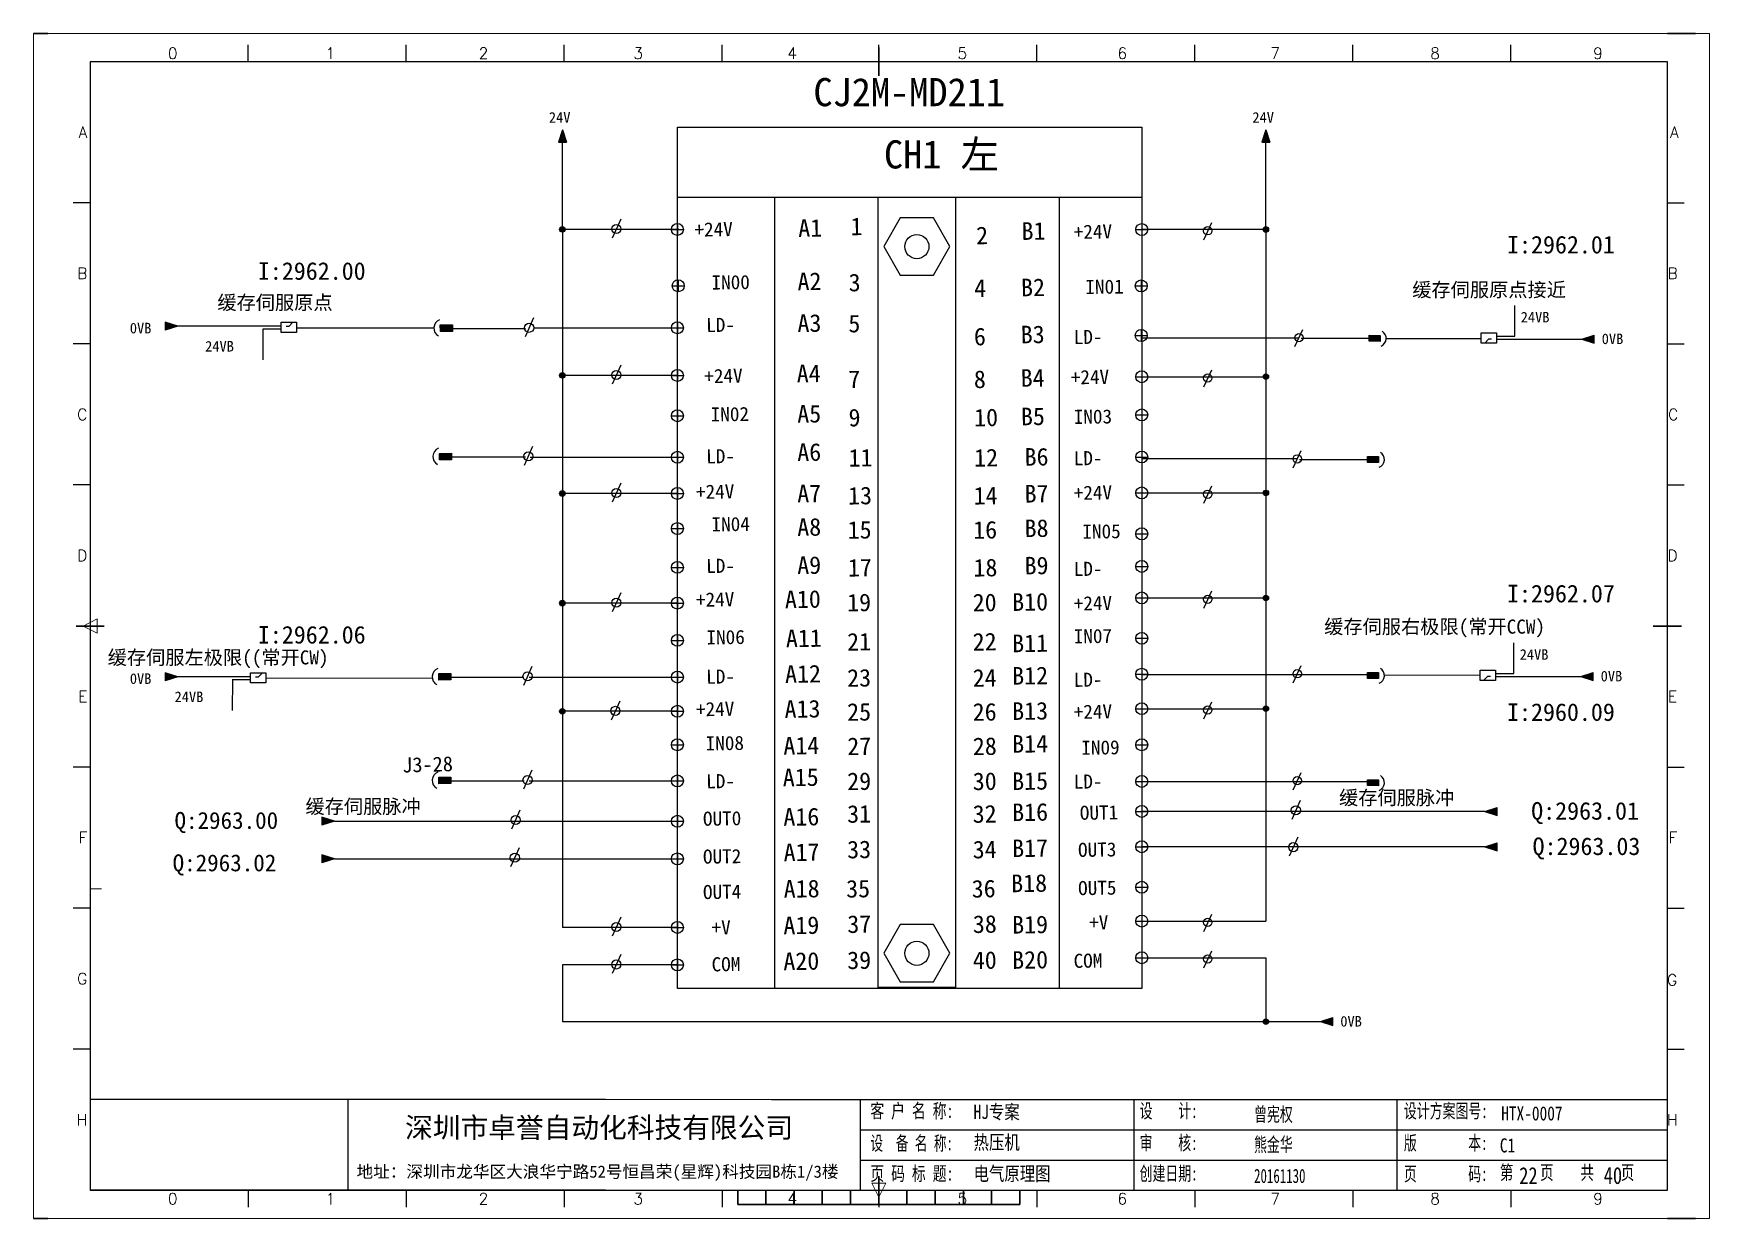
# Model space of a CAD drawing. Extents: x 35123 to 43919, y -4314 to -326.
# Drawn here: x 36271.6 to 36568.6, y -3613.9 to -3403.9 of the extents above; entities that cross this region are included whole.
import ezdxf
from ezdxf.enums import TextEntityAlignment as Align

# ---------------------------------------------------------------- set-up
doc = ezdxf.new("R2010")
doc.units = 0
doc.header["$MEASUREMENT"] = 0
doc.linetypes.add('ACAD_ISO02W100', pattern=[15, 12, -3])
for name, color, linetype in [('0 @ 1', 7, 'Continuous'), ('AE_BOR', 1, 'Continuous'), ('SYMS', 7, 'Continuous')]:
    doc.layers.add(name, color=color, linetype=linetype)
doc.styles.add('1', font='', dxfattribs={"height": 3.5})
doc.styles.add('Standard0.67', font='', dxfattribs={"width": 0.67})
doc.styles.add('Standard_0.8', font='SimSun.ttf', dxfattribs={"width": 0.8})
doc.styles.add('WD', font='romans.shx', dxfattribs={"bigfont": 'gbcbig.shx'})
doc.styles.add('宋', font='SimSun.ttf', dxfattribs={"width": 0.7})
doc.styles.get('1').set_extended_font_data('FangSong_GB2312')
doc.styles.get('Standard0.67').set_extended_font_data('FangSong_GB2312')

msp = doc.modelspace()

# ---------------------------------------------------------------- texts
for s, insert, char_height, width, attachment_point in [('{\\fFangSong|b0|i0|c134|p49;CJ2M-MD211}', (36409.756, -3411.758), 4.992, 58.26891, 1), ('24V', (36362.882, -3417.802), 1.872, 5.65965, 1), ('24V', (36487.55, -3417.802), 1.872, 5.65965, 1), ('{\\fFangSong|b0|i0|c134|p49;CH1 左}', (36422.26, -3422.795), 4.992, 58.26891, 1), ('I:2962.01', (36532.68, -3439.726), 3.12, 17.66636, 1), ('I:2962.00', (36311.308, -3444.393), 3.12, 17.66636, 1), ('{\\fSimSun|b0|i0|c134|p2;缓存伺服原点接近}', (36515.875, -3448.03), 2.496, 40.42934, 1), ('{\\fSimSun|b0|i0|c134|p2;缓存伺服原点}', (36304.128, -3450.296), 2.496, 32.75864, 1), ('24VB', (36535.102, -3453.198), 1.872, 6.81779, 1), ('0VB', (36288.622, -3455.136), 1.872, 6.81779, 1), ('0VB', (36549.455, -3457.034), 1.872, 6.81779, 1), ('24VB', (36301.966, -3458.361), 1.872, 6.81779, 1), ('I:2962.07', (36532.68, -3501.567), 3.12, 17.66636, 1), ('{\\fSimSun|b0|i0|c134|p2;缓存伺服右极限\\fSimSun|b0|i0|c0|p2;(\\fSimSun|b0|i0|c134|p2;常开\\fSimSun|b0|i0|c0|p2;CCW)}', (36500.274, -3507.73), 2.496, 51.33534, 1), ('I:2962.06', (36311.308, -3508.859), 3.12, 17.66636, 1), ('{\\fSimSun|b0|i0|c134|p2;缓存伺服左极限\\fSimSun|b0|i0|c0|p2;((\\fSimSun|b0|i0|c134|p2;常开\\fSimSun|b0|i0|c0|p2;CW)}', (36284.697, -3513.191), 2.496, 53.29385, 1), ('24VB', (36534.918, -3512.982), 1.872, 6.81779, 1), ('0VB', (36288.622, -3517.256), 1.872, 6.81779, 1), ('0VB', (36549.272, -3516.815), 1.872, 6.81779, 1), ('24VB', (36296.551, -3520.482), 1.872, 6.81779, 1), ('I:2960.09', (36532.68, -3522.569), 3.12, 17.66636, 1), ('{\\fSimSun|b0|i0|c134|p2;缓存伺服脉冲}', (36319.742, -3539.606), 2.496, 32.2208, 1), ('{\\fSimSun|b0|i0|c134|p2;缓存伺服脉冲}', (36502.906, -3538.042), 2.496, 33.10013, 1), ('Q:2963.01', (36536.958, -3540.072), 3.12, 17.66636, 1), ('Q:2963.00', (36296.537, -3541.826), 3, 17.66636, 1), ('Q:2963.03', (36537.201, -3546.343), 3.12, 17.66636, 1), ('Q:2963.02', (36296.206, -3549.343), 3, 17.66636, 1), ('0VB', (36503.132, -3577.986), 1.872, 6.81779, 1), ('{\\fSimSun|b0|i0|c134|p2;深圳市卓誉自动化科技有限公司}', (36337.405, -3599.958), 3.6, 80.67766, 7), ('{\\fSimSun|b0|i0|c134|p2;地址：深圳市龙华区大浪华宁路52号恒昌荣(星辉)科技园B栋1/3楼}', (36328.793, -3607.218), 2.16, 89.25675, 7)]:
    msp.add_mtext(s, dxfattribs=dict(insert=insert, char_height=char_height, width=width, attachment_point=attachment_point))
at = {"width": 5.83785, "attachment_point": 1, "rotation": 0.91211, "style": '1'}
for s, insert, char_height in [('+24V', (36388.656, -3437.381), 2.496), ('{\\fSimSun|b0|i0|c134|p2;A1}', (36407.041, -3436.806), 3.12), ('{\\fSimSun|b0|i0|c134|p2;1}', (36416.312, -3436.506), 3.12), ('{\\fSimSun|b0|i0|c134|p2;2}', (36438.56, -3438.104), 3.12), ('{\\fFangSong|b0|i0|c134|p49;B1}', (36446.614, -3437.331), 3.12), ('+24V', (36455.872, -3437.786), 2.496), ('IN00', (36391.683, -3446.758), 2.496), ('{\\fSimSun|b0|i0|c134|p2;A2}', (36406.91, -3446.258), 3.12), ('{\\fSimSun|b0|i0|c134|p2;3}', (36415.972, -3446.452), 3.12), ('{\\fSimSun|b0|i0|c134|p2;4}', (36438.22, -3447.45), 3.12), ('{\\fSimSun|b0|i0|c134|p2;B2}', (36446.52, -3447.335), 3.12), ('IN01', (36457.93, -3447.553), 2.496), ('{\\fFangSong|b0|i0|c134|p49;A3}', (36406.899, -3453.664), 3.12), ('{\\fSimSun|b0|i0|c134|p2;5}', (36415.922, -3453.721), 3.12), ('{\\fSimSun|b0|i0|c134|p2;6}', (36438.17, -3456.028), 3.12), ('{\\fFangSong|b0|i0|c134|p49;A4}', (36406.774, -3462.594), 3.12), ('+24V', (36390.403, -3463.349), 2.496), ('{\\fSimSun|b0|i0|c134|p2;7}', (36415.915, -3463.595), 3.12), ('{\\fSimSun|b0|i0|c134|p2;8}', (36438.163, -3463.595), 3.12), ('{\\fSimSun|b0|i0|c134|p2;B4}', (36446.463, -3463.37), 3.12), ('+24V', (36455.346, -3463.555), 2.496), ('IN02', (36391.534, -3470.134), 2.496), ('{\\fFangSong|b0|i0|c134|p49;A5}', (36406.863, -3469.736), 3.12), ('{\\fSimSun|b0|i0|c134|p2;9}', (36415.959, -3470.389), 3.12), ('{\\fSimSun|b0|i0|c134|p2;10}', (36438.207, -3470.389), 3.12), ('{\\fSimSun|b0|i0|c134|p2;B5}', (36446.507, -3470.194), 3.12), ('IN03', (36455.872, -3470.57), 2.496), ('{\\fFangSong|b0|i0|c134|p49;A6}', (36406.863, -3476.531), 3.12), ('{\\fSimSun|b0|i0|c134|p2;11}', (36415.959, -3477.515), 3.12), ('{\\fSimSun|b0|i0|c134|p2;12}', (36438.207, -3477.515), 3.12), ('{\\fSimSun|b0|i0|c134|p2;B6}', (36447.151, -3477.359), 3.12), ('+24V', (36388.931, -3483.855), 2.496), ('{\\fFangSong|b0|i0|c134|p49;A7}', (36406.863, -3483.859), 3.12), ('{\\fSimSun|b0|i0|c134|p2;13}', (36415.875, -3484.232), 3.12), ('{\\fSimSun|b0|i0|c134|p2;14}', (36438.123, -3484.232), 3.12), ('{\\fSimSun|b0|i0|c134|p2;B7}', (36447.151, -3483.885), 3.12), ('+24V', (36455.872, -3484.039), 2.496), ('IN04', (36391.683, -3489.622), 2.496), ('{\\fFangSong|b0|i0|c134|p49;A8}', (36406.863, -3489.797), 3.12), ('{\\fSimSun|b0|i0|c134|p2;15}', (36415.795, -3490.3), 3.12), ('{\\fSimSun|b0|i0|c134|p2;16}', (36438.044, -3490.3), 3.12), ('{\\fSimSun|b0|i0|c134|p2;B8}', (36447.151, -3490.01), 3.12), ('IN05', (36457.403, -3490.913), 2.496), ('{\\fFangSong|b0|i0|c134|p49;A9}', (36406.863, -3496.562), 3.12), ('{\\fSimSun|b0|i0|c134|p2;17}', (36415.844, -3496.997), 3.12), ('{\\fSimSun|b0|i0|c134|p2;18}', (36438.093, -3496.997), 3.12), ('{\\fSimSun|b0|i0|c134|p2;B9}', (36447.151, -3496.624), 3.12), ('+24V', (36388.931, -3502.973), 2.496), ('{\\fFangSong|b0|i0|c134|p49;A10}', (36404.675, -3502.606), 3.12), ('{\\fSimSun|b0|i0|c134|p2;19}', (36415.708, -3503.17), 3.12), ('{\\fSimSun|b0|i0|c134|p2;20}', (36437.957, -3503.17), 3.12), ('{\\fSimSun|b0|i0|c134|p2;B10}', (36444.952, -3503.079), 3.12), ('+24V', (36455.872, -3503.633), 2.496), ('IN06', (36390.789, -3509.66), 2.496), ('{\\fFangSong|b0|i0|c134|p49;A11}', (36404.851, -3509.524), 3.12), ('{\\fSimSun|b0|i0|c134|p2;21}', (36415.708, -3510.122), 3.12), ('{\\fSimSun|b0|i0|c134|p2;22}', (36437.957, -3510.122), 3.12), ('{\\fSimSun|b0|i0|c134|p2;B11}', (36444.952, -3510.408), 3.12), ('IN07', (36455.872, -3509.464), 2.496), ('{\\fFangSong|b0|i0|c134|p49;A12}', (36404.7, -3515.838), 3.12), ('{\\fSimSun|b0|i0|c134|p2;B12}', (36444.952, -3516.155), 3.12), ('{\\fSimSun|b0|i0|c134|p2;23}', (36415.708, -3516.529), 3.12), ('{\\fSimSun|b0|i0|c134|p2;24}', (36437.957, -3516.529), 3.12), ('+24V', (36388.931, -3522.388), 2.496), ('{\\fFangSong|b0|i0|c134|p49;A13}', (36404.613, -3522.046), 3.12), ('{\\fSimSun|b0|i0|c134|p2;B13}', (36444.952, -3522.41), 3.12), ('{\\fSimSun|b0|i0|c134|p2;25}', (36415.708, -3522.56), 3.12), ('{\\fSimSun|b0|i0|c134|p2;26}', (36437.957, -3522.56), 3.12), ('+24V', (36455.872, -3522.851), 2.496), ('{\\fSimSun|b0|i0|c134|p2;B14}', (36444.952, -3528.224), 3.12), ('IN08', (36390.64, -3528.433), 2.496), ('{\\fFangSong|b0|i0|c134|p49;A14}', (36404.404, -3528.553), 3.12), ('{\\fSimSun|b0|i0|c134|p2;27}', (36415.735, -3528.645), 3.12), ('{\\fSimSun|b0|i0|c134|p2;28}', (36437.984, -3528.645), 3.12), ('IN09', (36457.212, -3529.208), 2.496), ('{\\fFangSong|b0|i0|c134|p49;A15}', (36404.293, -3534.168), 3.12), ('{\\fSimSun|b0|i0|c134|p2;29}', (36415.721, -3534.847), 3.12), ('{\\fSimSun|b0|i0|c134|p2;30}', (36437.97, -3534.847), 3.12), ('{\\fSimSun|b0|i0|c134|p2;B15}', (36444.952, -3534.83), 3.12), ('OUT0', (36390.163, -3541.785), 2.496), ('{\\fFangSong|b0|i0|c134|p49;A16}', (36404.404, -3541.168), 3.12), ('{\\fSimSun|b0|i0|c134|p2;31}', (36415.708, -3540.639), 3.12), ('{\\fSimSun|b0|i0|c134|p2;32}', (36437.957, -3540.639), 3.12), ('{\\fSimSun|b0|i0|c134|p2;B16}', (36444.952, -3540.343), 3.12), ('OUT1', (36456.947, -3540.735), 2.496), ('OUT2', (36390.163, -3548.501), 2.496), ('{\\fFangSong|b0|i0|c134|p49;A17}', (36404.446, -3547.442), 3.12), ('{\\fSimSun|b0|i0|c134|p2;33}', (36415.708, -3546.941), 3.12), ('{\\fSimSun|b0|i0|c134|p2;34}', (36437.957, -3546.941), 3.12), ('{\\fSimSun|b0|i0|c134|p2;B17}', (36444.952, -3546.719), 3.12), ('OUT3', (36456.629, -3547.305), 2.496), ('OUT4', (36390.163, -3554.785), 2.496), ('{\\fFangSong|b0|i0|c134|p49;A18}', (36404.458, -3553.917), 3.12), ('{\\fSimSun|b0|i0|c134|p2;35}', (36415.533, -3553.889), 3.12), ('{\\fSimSun|b0|i0|c134|p2;36}', (36437.782, -3553.889), 3.12), ('{\\fSimSun|b0|i0|c134|p2;B18}', (36444.777, -3552.936), 3.12), ('OUT5', (36456.645, -3554.083), 2.496), ('+V', (36391.693, -3561.059), 2.496), ('{\\fFangSong|b0|i0|c134|p49;A19}', (36404.404, -3560.399), 3.12), ('{\\fSimSun|b0|i0|c134|p2;37}', (36415.735, -3560.163), 3.12), ('{\\fSimSun|b0|i0|c134|p2;38}', (36437.984, -3560.163), 3.12), ('{\\fSimSun|b0|i0|c134|p2;B19}', (36444.952, -3560.271), 3.12), ('+V', (36458.603, -3560.167), 2.496), ('{\\fFangSong|b0|i0|c134|p49;A20}', (36404.404, -3566.749), 3.12), ('{\\fSimSun|b0|i0|c134|p2;39}', (36415.721, -3566.563), 3.12), ('{\\fSimSun|b0|i0|c134|p2;40}', (36437.97, -3566.563), 3.12), ('{\\fSimSun|b0|i0|c134|p2;B20}', (36444.952, -3566.517), 3.12), ('COM', (36455.843, -3566.974), 2.496), ('COM', (36391.693, -3567.595), 2.496)]:
    msp.add_mtext(s, dxfattribs=dict(at, insert=insert, char_height=char_height))
at = {"width": 5.83785, "attachment_point": 1, "rotation": 0.91211}
for insert, char_height in [((36390.737, -3454.293), 2.5), ((36455.872, -3456.43), 2.496), ((36390.737, -3477.568), 2.5), ((36455.872, -3477.91), 2.496), ((36390.737, -3496.988), 2.5), ((36455.872, -3497.52), 2.496), ((36390.737, -3516.618), 2.5), ((36455.872, -3517.17), 2.496), ((36390.737, -3535.158), 2.5), ((36455.872, -3535.22), 2.496)]:
    msp.add_mtext('LD-', dxfattribs=dict(at, insert=insert, char_height=char_height))
at = {"ltscale": 2, "attachment_point": 1}
for s, insert, char_height, width, style in [('{\\fSimSun|b0|i0|c134|p2;\\W0.72;客 户 名 称:}', (36419.853, -3593.553), 2.5, 16.24768, 'Standard0.67'), ('HJ专案', (36438.14, -3593.727), 2.5, 33.90777, 'Standard_0.8'), ('{\\fSimSun|b0|i0|c134|p2;设    计:}', (36467.568, -3593.553), 2.5, 12.03121, 'Standard0.67'), ('{\\fSimSun|b0|i0|c134|p2;设计方案图号:}', (36514.401, -3593.553), 2.5, 15.1644, 'Standard0.67'), ('{\\fSimSun|b0|i0|c134|p2;曾宪权}', (36487.845, -3594.155), 2.5, 12.03121, 'Standard0.67'), ('{\\f@SimSun|b0|i0|c134|p2;HTX-0007}', (36531.639, -3593.994), 2.5, 33.90777, 'Standard_0.8'), ('{\\fSimSun|b0|i0|c134|p2;\\W0.66;设  备 名 称:}', (36419.853, -3599.282), 2.5, 15.12342, 'Standard0.67'), ('{\\fSimSun|b0|i0|c134|p2;热压机}', (36438.14, -3599.115), 2.5, 33.90777, 'Standard_0.8'), ('{\\fSimSun|b0|i0|c134|p2;审    核:}', (36467.568, -3599.227), 2.5, 12.03121, 'Standard0.67'), ('{\\fSimSun|b0|i0|c134|p2;熊金华}', (36487.845, -3599.517), 2.5, 12.03121, 'Standard0.67'), ('{\\fSimSun|b0|i0|c134|p2;版        本:}', (36514.401, -3599.227), 2.5, 16.84978, 'Standard0.67'), ('C1', (36531.399, -3599.667), 2.5, 5.97175, 'Standard_0.8'), ('{\\fSimSun|b0|i0|c134|p2;\\W0.72;页 码 标 题:}', (36419.853, -3604.65), 2.5, 15.12342, 'Standard0.67'), ('{\\fSimSun|b0|i0|c134|p2;电气原理图}', (36438.14, -3604.663), 2.5, 33.90777, 'Standard_0.8'), ('{\\fSimSun|b0|i0|c134|p2;创建日期:}', (36467.568, -3604.634), 2.5, 12.03121, 'Standard0.67'), ('{\\fSimSun|b0|i0|c134|p2;20161130}', (36487.845, -3605.075), 2.5, 12.03121, 'Standard0.67'), ('{\\fSimSun|b0|i0|c134|p2;页        码:}', (36514.401, -3604.713), 2.5, 15.72579, 'Standard0.67'), ('第    页    共    页', (36531.397, -3604.468), 2.5, 33.90777, '宋'), ('22', (36534.831, -3604.773), 3, 3.76639, 'Standard_0.8'), ('40', (36549.804, -3604.748), 3, 3.76639, 'Standard_0.8')]:
    msp.add_mtext(s, dxfattribs=dict(at, insert=insert, char_height=char_height, width=width, style=style))
at = {"layer": '0 @ 1', "insert": (36446.47, -3455.67), "char_height": 3.12, "width": 5.83785, "attachment_point": 1, "rotation": 0.91211, "style": '1'}
msp.add_mtext('{\\fFangSong|b0|i0|c134|p49;B3}', dxfattribs=at)
at = {"layer": 'SYMS', "insert": (36336.854, -3532.204), "char_height": 2.64, "width": 5.1171, "attachment_point": 1, "rotation": 1.61067}
msp.add_mtext('J3-28', dxfattribs=at)

# ---------------------------------------------------------------- blocks, each defined once
blk = doc.blocks.new('gb_a2_a')
for p, q in [((584, 410), (25, 410)), ((25, 410), (25, 10)), ((584, 10), (584, 410)), ((25, 10), (584, 10))]:
    blk.add_line(p, q)
at = {"lineweight": 9, "ltscale": 0.1}
blk.add_line((25, 116.86), (29, 116.86), dxfattribs=at)
at = {"layer": 'AE_BOR', "lineweight": 30}
for p, q in [((10, 420), (4.93, 420)), ((594, 420), (584, 420)), ((4.93, 0), (10, 0)), ((594, 0), (584, 0))]:
    blk.add_line(p, q, dxfattribs=at)
at = {"layer": 'AE_BOR', "color": 1, "lineweight": 15}
for p, q in [((4.93, 420), (598.93, 420)), ((4.93, 0), (4.93, 420)), ((598.93, 420), (598.93, 0)), ((22.5, 210), (27.5, 212.5)), ((27.5, 207.5), (22.5, 210)), ((27.5, 212.5), (27.5, 207.5)), ((304.5, 7.5), (302, 12.5)), ((302, 12.5), (307, 12.5)), ((307, 12.5), (304.5, 7.5)), ((598.93, 0), (4.93, 0))]:
    blk.add_line(p, q, dxfattribs=at)
at = {"layer": 'AE_BOR'}
for p, q in [((81, 410), (81, 416)), ((137, 410), (137, 416)), ((193, 410), (193, 416)), ((249, 410), (249, 416)), ((304.5, 410), (304.5, 416)), ((360.5, 410), (360.5, 416)), ((416.5, 410), (416.5, 416)), ((472.5, 410), (472.5, 416)), ((528.5, 410), (528.5, 416)), ((25, 360), (19, 360)), ((584, 360), (590, 360)), ((25, 310), (19, 310)), ((584, 310), (590, 310)), ((25, 260), (19, 260)), ((584, 260), (590, 260)), ((25, 160), (19, 160)), ((584, 160), (590, 160)), ((25, 110), (19, 110)), ((584, 110), (590, 110)), ((25, 60), (19, 60)), ((584, 60), (590, 60)), ((81, 10), (81, 4)), ((137, 10), (137, 4)), ((193, 10), (193, 4)), ((249, 10), (249, 4)), ((304.5, 10), (304.5, 4)), ((360.5, 10), (360.5, 4)), ((416.5, 10), (416.5, 4)), ((472.5, 10), (472.5, 4)), ((528.5, 10), (528.5, 4))]:
    blk.add_line(p, q, dxfattribs=at)
at = {"layer": 'AE_BOR', "color": 2, "lineweight": 30}
for p, q in [((304.5, 405), (304.5, 415)), ((20, 210), (30, 210)), ((579, 210), (589, 210)), ((304.5, 10), (304.5, 15)), ((304.5, 15), (304.5, 5)), ((254.5, 5), (254.5, 10)), ((264.5, 5), (264.5, 10)), ((274.5, 5), (274.5, 10)), ((284.5, 5), (284.5, 10)), ((294.5, 5), (294.5, 10)), ((304.5, 10), (304.5, 5)), ((314.5, 5), (314.5, 10)), ((324.5, 5), (324.5, 10)), ((334.5, 5), (334.5, 10)), ((344.5, 5), (344.5, 10)), ((354.5, 5), (354.5, 10)), ((254.5, 5), (354.5, 5))]:
    blk.add_line(p, q, dxfattribs=at)
at = {"layer": 'AE_BOR', "style": 'WD'}
for s, p in [('0', (54.27, 411)), ('1', (110.12, 411)), ('2', (164.42, 411)), ('3', (219.22, 411)), ('4', (273.82, 411)), ('5', (334.12, 411)), ('6', (390.81, 411)), ('7', (445.01, 411)), ('8', (501.67, 411)), ('9', (559.4, 411)), ('0', (54.27, 5)), ('1', (110.12, 5)), ('2', (164.42, 5)), ('3', (219.22, 5)), ('4', (273.82, 5)), ('5', (334.12, 5)), ('6', (390.81, 5)), ('7', (445.01, 5)), ('8', (501.67, 5)), ('9', (559.4, 5))]:
    blk.add_text(s, height=4, dxfattribs=at).set_placement(p, align=Align.CENTER)
for s, p in [('A', (24, 385)), ('A', (588.05, 385)), ('B', (24, 335)), ('B', (587.67, 335)), ('C', (24, 285)), ('C', (587.86, 285)), ('D', (24, 235)), ('D', (587.67, 235)), ('E', (24, 185)), ('E', (587.48, 185)), ('F', (24, 135)), ('F', (587.48, 135)), ('F', (587.48, 135)), ('G', (24, 85)), ('G', (587.48, 84.56)), ('H', (24, 35)), ('H', (587.67, 35))]:
    blk.add_text(s, height=4, dxfattribs=at).set_placement(p, align=Align.MIDDLE_RIGHT)
blk = doc.blocks.new('WDDOT')
blk.add_hatch(color=256).paths.add_polyline_path([(0.5, 0, 1), (-0.5, 0, 1)])
blk.add_circle((0, 0), 0.5)
blk = doc.blocks.new('接头')
blk.add_hatch(color=5).paths.add_polyline_path([(1.84, -4.61), (3.67, -4.61), (3.67, -1.21), (1.84, -1.21)])
at = {"color": 5}
blk.add_lwpolyline([(1.84, -1.21), (3.67, -1.21), (3.67, -4.61), (1.84, -4.61)], close=True, dxfattribs=at)
blk.add_arc((2.76, -1.9), 2.53, 22.0799, 150, dxfattribs=at)

# ---------------------------------------------------------------- hatches: boundary and pattern name
for points in [[(36365.274, -3420.931), (36365.981, -3423.139), (36364.567, -3423.139)], [(36489.942, -3420.931), (36490.65, -3423.139), (36489.235, -3423.139)], [(36297.099, -3455.739), (36294.891, -3456.447), (36294.891, -3455.032)], [(36545.933, -3458.035), (36548.141, -3457.328), (36548.141, -3458.743)], [(36297.099, -3517.86), (36294.891, -3518.567), (36294.891, -3517.152)], [(36545.75, -3517.817), (36547.957, -3517.109), (36547.957, -3518.524)], [(36324.873, -3543.472), (36322.666, -3544.18), (36322.666, -3542.765)], [(36528.724, -3541.722), (36530.931, -3541.015), (36530.931, -3542.429)], [(36528.724, -3547.993), (36530.931, -3547.286), (36530.931, -3548.701)], [(36324.873, -3550.142), (36322.666, -3550.849), (36322.666, -3549.434)], [(36499.61, -3578.987), (36501.817, -3578.279), (36501.817, -3579.694)]]:
    msp.add_hatch(color=256).paths.add_polyline_path(points)
h = msp.add_hatch(color=256)
edge = h.paths.add_edge_path()
edge.add_arc((36365.274, -3438.59), 0.491, 0, 360)
h = msp.add_hatch(color=256)
edge = h.paths.add_edge_path()
edge.add_arc((36489.942, -3438.597), 0.491, 0, 360)
h = msp.add_hatch(color=256)
edge = h.paths.add_edge_path()
edge.add_arc((36365.274, -3464.465), 0.491, 0, 360)
h = msp.add_hatch(color=256)
edge = h.paths.add_edge_path()
edge.add_arc((36489.942, -3464.686), 0.491, 0, 360)
h = msp.add_hatch(color=256)
edge = h.paths.add_edge_path()
edge.add_arc((36365.274, -3485.38), 0.491, 0, 360)
h = msp.add_hatch(color=256)
edge = h.paths.add_edge_path()
edge.add_arc((36489.942, -3485.282), 0.491, 0, 360)
h = msp.add_hatch(color=256)
edge = h.paths.add_edge_path()
edge.add_arc((36365.274, -3504.817), 0.491, 0, 360)
h = msp.add_hatch(color=256)
edge = h.paths.add_edge_path()
edge.add_arc((36489.942, -3503.901), 0.491, 0, 360)
h = msp.add_hatch(color=256)
edge = h.paths.add_edge_path()
edge.add_arc((36365.274, -3523.989), 0.491, 0, 360)
h = msp.add_hatch(color=256)
edge = h.paths.add_edge_path()
edge.add_arc((36489.942, -3523.523), 0.491, 0, 360)
h = msp.add_hatch(color=256)
edge = h.paths.add_edge_path()
edge.add_arc((36489.942, -3578.987), 0.491, 0, 360)

# ---------------------------------------------------------------- linework, layer by layer
for p, q in [((36365.274, -3420.931), (36364.567, -3423.139)), ((36365.274, -3420.931), (36365.981, -3423.139)), ((36489.942, -3420.931), (36489.235, -3423.139)), ((36489.942, -3420.931), (36490.65, -3423.139)), ((36364.567, -3423.139), (36365.981, -3423.139)), ((36365.274, -3438.597), (36365.274, -3423.139)), ((36489.235, -3423.139), (36490.65, -3423.139)), ((36489.942, -3438.597), (36489.942, -3423.139)), ((36385.661, -3432.854), (36467.936, -3432.854)), ((36385.936, -3438.597), (36365.274, -3438.597)), ((36365.274, -3438.597), (36365.274, -3464.465)), ((36375.605, -3436.773), (36374.099, -3440.145)), ((36489.942, -3438.597), (36467.936, -3438.604)), ((36478.917, -3440.423), (36480.335, -3437.357)), ((36489.942, -3438.597), (36489.942, -3464.686)), ((36297.099, -3455.739), (36294.891, -3455.032)), ((36294.891, -3455.032), (36294.891, -3456.447)), ((36297.099, -3455.739), (36294.891, -3456.447)), ((36315.443, -3455.739), (36297.099, -3455.739)), ((36315.44, -3456.833), (36315.445, -3455.023)), ((36318.152, -3456.841), (36315.44, -3456.833)), ((36315.445, -3455.023), (36318.157, -3455.03)), ((36318.157, -3455.03), (36318.152, -3456.841)), ((36318.155, -3456.015), (36342.484, -3456.015)), ((36345.791, -3456.143), (36358.753, -3456.143)), ((36360.158, -3454.272), (36358.652, -3457.644)), ((36385.989, -3456.096), (36360.158, -3456.096)), ((36495.086, -3459.361), (36496.503, -3456.295)), ((36528.082, -3458.745), (36528.087, -3456.934)), ((36528.087, -3456.934), (36530.8, -3456.941)), ((36530.8, -3456.941), (36530.795, -3458.752)), ((36467.842, -3457.799), (36495.808, -3457.799)), ((36496.202, -3457.849), (36508.246, -3457.849)), ((36511.272, -3457.914), (36528.082, -3457.914)), ((36530.795, -3458.752), (36528.082, -3458.745)), ((36530.797, -3458.035), (36545.933, -3458.035)), ((36545.933, -3458.035), (36548.141, -3457.328)), ((36545.933, -3458.035), (36548.141, -3458.743)), ((36548.141, -3458.743), (36548.141, -3457.328)), ((36375.605, -3462.641), (36374.099, -3466.013)), ((36385.799, -3464.465), (36365.274, -3464.465)), ((36365.274, -3464.465), (36365.274, -3562.279)), ((36467.936, -3464.686), (36489.942, -3464.686)), ((36478.917, -3466.509), (36480.335, -3463.443)), ((36489.942, -3464.686), (36489.942, -3561.158)), ((36360.001, -3477.041), (36358.495, -3480.413)), ((36494.778, -3480.836), (36496.195, -3477.77)), ((36345.634, -3478.911), (36358.752, -3478.911)), ((36385.799, -3478.993), (36359.551, -3478.993)), ((36467.936, -3479.172), (36495.547, -3479.172)), ((36495.924, -3479.348), (36507.937, -3479.348)), ((36375.605, -3483.555), (36374.099, -3486.927)), ((36365.274, -3485.38), (36365.274, -3485.38)), ((36478.917, -3487.105), (36480.335, -3484.039)), ((36489.942, -3485.282), (36489.942, -3485.282)), ((36375.605, -3502.993), (36374.099, -3506.365)), ((36478.917, -3505.724), (36480.335, -3502.658)), ((36489.942, -3503.901), (36489.942, -3503.901)), ((36365.274, -3504.817), (36365.274, -3504.817)), ((36359.863, -3516.06), (36358.357, -3519.432)), ((36494.778, -3518.927), (36496.195, -3515.861)), ((36297.099, -3517.86), (36294.891, -3517.152)), ((36294.891, -3517.152), (36294.891, -3518.567)), ((36310.028, -3517.86), (36294.891, -3517.86)), ((36297.099, -3517.86), (36294.891, -3518.567)), ((36310.025, -3518.954), (36310.03, -3517.143)), ((36312.738, -3518.961), (36310.025, -3518.954)), ((36310.03, -3517.143), (36312.743, -3517.15)), ((36312.743, -3517.15), (36312.738, -3518.961)), ((36312.74, -3518.056), (36342.203, -3518.089)), ((36345.496, -3517.93), (36358.432, -3517.93)), ((36385.661, -3518.012), (36359.414, -3518.012)), ((36467.936, -3517.462), (36507.942, -3517.462)), ((36527.901, -3517.623), (36510.962, -3517.593)), ((36527.899, -3518.528), (36527.904, -3516.717)), ((36530.612, -3518.535), (36527.899, -3518.528)), ((36527.904, -3516.717), (36530.617, -3516.725)), ((36530.617, -3516.725), (36530.612, -3518.535)), ((36530.614, -3517.817), (36545.75, -3517.817)), ((36545.75, -3517.817), (36547.957, -3517.109)), ((36545.75, -3517.817), (36547.957, -3518.524)), ((36547.957, -3518.524), (36547.957, -3517.109)), ((36375.431, -3522.165), (36373.925, -3525.537)), ((36478.917, -3525.346), (36480.335, -3522.28)), ((36365.274, -3523.989), (36365.274, -3523.989)), ((36489.942, -3523.523), (36489.942, -3523.523)), ((36345.496, -3536.298), (36358.529, -3536.298)), ((36359.863, -3534.427), (36358.357, -3537.799)), ((36385.661, -3536.38), (36359.414, -3536.38)), ((36467.936, -3536.449), (36507.942, -3536.449)), ((36494.778, -3537.875), (36496.195, -3534.809)), ((36496.02, -3539.77), (36494.514, -3543.142)), ((36324.873, -3543.472), (36322.666, -3542.765)), ((36322.666, -3542.765), (36322.666, -3544.18)), ((36357.754, -3541.52), (36356.247, -3544.892)), ((36528.724, -3541.722), (36467.936, -3541.722)), ((36528.724, -3541.722), (36530.931, -3541.015)), ((36528.724, -3541.722), (36530.931, -3542.429)), ((36530.931, -3542.429), (36530.931, -3541.015)), ((36324.873, -3543.472), (36322.666, -3544.18)), ((36324.873, -3543.472), (36385.661, -3543.472)), ((36357.609, -3548.189), (36356.103, -3551.561)), ((36528.724, -3547.993), (36467.936, -3547.993)), ((36495.586, -3546.313), (36494.08, -3549.685)), ((36528.724, -3547.993), (36530.931, -3547.286)), ((36528.724, -3547.993), (36530.931, -3548.701)), ((36530.931, -3548.701), (36530.931, -3547.286)), ((36324.873, -3550.142), (36322.666, -3549.434)), ((36322.666, -3549.434), (36322.666, -3550.849)), ((36324.873, -3550.142), (36322.666, -3550.849)), ((36324.873, -3550.142), (36385.661, -3550.142)), ((36375.605, -3560.454), (36374.099, -3563.826)), ((36478.924, -3562.981), (36480.342, -3559.915)), ((36385.661, -3562.279), (36365.274, -3562.279)), ((36467.95, -3561.158), (36489.942, -3561.158)), ((36478.924, -3569.477), (36480.342, -3566.411)), ((36385.661, -3568.926), (36365.274, -3568.926)), ((36365.274, -3568.926), (36365.274, -3578.987)), ((36375.605, -3567.102), (36374.099, -3570.474)), ((36467.936, -3567.654), (36489.942, -3567.654)), ((36489.942, -3567.654), (36489.942, -3578.987)), ((36499.61, -3578.987), (36501.817, -3578.279)), ((36501.817, -3579.694), (36501.817, -3578.279)), ((36489.942, -3578.987), (36489.942, -3578.987)), ((36499.61, -3578.987), (36501.817, -3579.694)), ((36327.237, -3592.785), (36327.237, -3608.87)), ((36418.05, -3598.146), (36462.301, -3598.146)), ((36462.301, -3598.146), (36531.087, -3598.146)), ((36531.087, -3598.146), (36561.085, -3598.146)), ((36418.05, -3603.508), (36462.301, -3603.508)), ((36462.301, -3603.508), (36531.087, -3603.508)), ((36531.087, -3603.508), (36561.085, -3603.508)), ((36402.351, -3608.87), (36462.301, -3608.87)), ((36462.301, -3608.87), (36531.087, -3608.87))]:
    msp.add_line(p, q)
at = {"lineweight": -3}
for p, q in [((36402.839, -3432.854), (36402.839, -3573.139)), ((36453.308, -3432.854), (36453.308, -3573.139)), ((36384.601, -3438.597), (36386.721, -3438.597)), ((36385.661, -3437.537), (36385.661, -3439.657)), ((36466.876, -3438.604), (36468.996, -3438.604)), ((36467.936, -3437.544), (36467.936, -3439.664)), ((36385.799, -3447.516), (36385.799, -3449.636)), ((36467.842, -3447.548), (36467.842, -3449.668)), ((36384.739, -3448.576), (36386.859, -3448.576)), ((36466.782, -3448.608), (36468.902, -3448.608)), ((36384.601, -3456.019), (36386.721, -3456.019)), ((36385.661, -3454.959), (36385.661, -3457.079)), ((36467.842, -3456.326), (36467.842, -3458.446)), ((36466.782, -3457.386), (36468.902, -3457.386)), ((36384.601, -3464.465), (36386.721, -3464.465)), ((36385.661, -3463.405), (36385.661, -3465.525)), ((36466.876, -3464.686), (36468.996, -3464.686)), ((36467.936, -3463.626), (36467.936, -3465.746)), ((36384.601, -3471.608), (36386.721, -3471.608)), ((36385.661, -3470.548), (36385.661, -3472.668)), ((36466.876, -3471.467), (36468.996, -3471.467)), ((36467.936, -3470.407), (36467.936, -3472.527)), ((36467.936, -3477.86), (36467.936, -3479.98)), ((36384.601, -3478.973), (36386.721, -3478.973)), ((36385.661, -3477.913), (36385.661, -3480.033)), ((36466.876, -3478.92), (36468.996, -3478.92)), ((36385.661, -3485.38), (36365.274, -3485.38)), ((36384.601, -3485.38), (36386.721, -3485.38)), ((36385.661, -3484.32), (36385.661, -3486.44)), ((36466.876, -3485.282), (36468.996, -3485.282)), ((36467.936, -3484.222), (36467.936, -3486.342)), ((36467.936, -3485.282), (36489.942, -3485.282)), ((36384.601, -3491.598), (36386.721, -3491.598)), ((36385.661, -3490.538), (36385.661, -3492.658)), ((36466.876, -3492.536), (36468.996, -3492.536)), ((36467.936, -3491.476), (36467.936, -3493.596)), ((36384.601, -3498.475), (36386.721, -3498.475)), ((36385.661, -3497.415), (36385.661, -3499.535)), ((36466.876, -3498.302), (36468.996, -3498.302)), ((36467.936, -3497.242), (36467.936, -3499.362)), ((36385.661, -3503.757), (36385.661, -3505.877)), ((36466.876, -3503.901), (36468.996, -3503.901)), ((36467.936, -3502.841), (36467.936, -3504.961)), ((36467.936, -3503.901), (36489.942, -3503.901)), ((36385.661, -3504.817), (36365.274, -3504.817)), ((36384.601, -3504.817), (36386.721, -3504.817)), ((36385.661, -3510.352), (36385.661, -3512.472)), ((36467.936, -3509.992), (36467.936, -3512.112)), ((36384.601, -3511.412), (36386.721, -3511.412)), ((36466.876, -3511.052), (36468.996, -3511.052)), ((36467.936, -3516.355), (36467.936, -3518.475)), ((36384.601, -3517.912), (36386.721, -3517.912)), ((36385.661, -3516.852), (36385.661, -3518.973)), ((36466.876, -3517.415), (36468.996, -3517.415)), ((36385.661, -3523.989), (36365.274, -3523.989)), ((36384.601, -3523.989), (36386.721, -3523.989)), ((36385.661, -3522.929), (36385.661, -3525.05)), ((36466.876, -3523.523), (36468.996, -3523.523)), ((36467.936, -3522.463), (36467.936, -3524.583)), ((36467.936, -3523.523), (36489.942, -3523.523)), ((36384.601, -3529.925), (36386.721, -3529.925)), ((36385.661, -3528.865), (36385.661, -3530.985)), ((36466.876, -3529.919), (36468.996, -3529.919)), ((36467.936, -3528.859), (36467.936, -3530.979)), ((36384.601, -3536.331), (36386.721, -3536.331)), ((36385.661, -3535.271), (36385.661, -3537.391)), ((36466.876, -3536.409), (36468.996, -3536.409)), ((36467.936, -3535.349), (36467.936, -3537.469)), ((36385.661, -3542.412), (36385.661, -3544.532)), ((36466.876, -3541.722), (36468.996, -3541.722)), ((36467.936, -3540.662), (36467.936, -3542.782)), ((36384.601, -3543.472), (36386.721, -3543.472)), ((36385.661, -3549.082), (36385.661, -3551.202)), ((36466.876, -3547.993), (36468.996, -3547.993)), ((36467.936, -3546.933), (36467.936, -3549.053)), ((36384.601, -3550.142), (36386.721, -3550.142)), ((36467.936, -3554.105), (36467.936, -3556.225)), ((36466.876, -3555.165), (36468.996, -3555.165)), ((36467.95, -3560.098), (36467.95, -3562.218)), ((36384.601, -3562.279), (36386.721, -3562.279)), ((36385.661, -3561.219), (36385.661, -3563.339)), ((36466.89, -3561.158), (36469.01, -3561.158)), ((36467.95, -3566.594), (36467.95, -3568.714)), ((36384.601, -3568.926), (36386.721, -3568.926)), ((36385.661, -3567.866), (36385.661, -3569.986)), ((36466.89, -3567.654), (36469.01, -3567.654)), ((36365.274, -3578.987), (36499.61, -3578.987))]:
    msp.add_line(p, q, dxfattribs=at)
at = {"linetype": 'ACAD_ISO02W100'}
for p, q in [((36534.057, -3457.499), (36534.072, -3452.068)), ((36315.441, -3456.284), (36312.182, -3456.275)), ((36312.204, -3456.275), (36312.19, -3461.706)), ((36316.322, -3455.742), (36316.846, -3455.743)), ((36316.846, -3455.743), (36317.465, -3455.104)), ((36529.394, -3458.032), (36528.774, -3458.671)), ((36529.918, -3458.033), (36529.394, -3458.032)), ((36530.799, -3457.491), (36534.057, -3457.499)), ((36533.874, -3517.283), (36533.888, -3511.852)), ((36310.026, -3518.404), (36306.767, -3518.395)), ((36306.79, -3518.395), (36306.775, -3523.827)), ((36310.907, -3517.862), (36311.431, -3517.863)), ((36311.431, -3517.863), (36312.051, -3517.224)), ((36529.21, -3517.815), (36528.591, -3518.454)), ((36529.734, -3517.817), (36529.21, -3517.815)), ((36530.615, -3517.274), (36533.874, -3517.283))]:
    msp.add_line(p, q, dxfattribs=at)
at = {"ltscale": 2}
for p, q in [((36372.89, -3592.785), (36281.585, -3592.785)), ((36402.351, -3592.785), (36561.085, -3592.785)), ((36418.05, -3592.785), (36418.05, -3608.87)), ((36466.616, -3608.87), (36466.616, -3592.785)), ((36513.196, -3608.87), (36513.196, -3592.785)), ((36372.89, -3608.87), (36281.585, -3608.87)), ((36531.087, -3608.87), (36561.085, -3608.87))]:
    msp.add_line(p, q, dxfattribs=at)
at = {"lineweight": 9, "ltscale": 0.1}
for p, q in [((36372.89, -3592.785), (36402.351, -3592.785)), ((36372.89, -3608.87), (36402.351, -3608.87)), ((36400.994, -3608.87), (36400.994, -3608.87)), ((36400.994, -3608.87), (36400.994, -3608.87))]:
    msp.add_line(p, q, dxfattribs=at)
for points in [[(36385.661, -3420.47), (36467.936, -3420.47), (36467.936, -3573.139), (36385.661, -3573.139)], [(36421.242, -3432.854), (36434.941, -3432.854), (36434.941, -3572.943), (36421.242, -3572.943)], [(36425.155, -3436.552), (36422.223, -3441.629), (36425.155, -3446.707), (36431.018, -3446.707), (36433.95, -3441.629), (36431.018, -3436.552)], [(36425.155, -3561.791), (36422.223, -3566.869), (36425.155, -3571.946), (36431.018, -3571.946), (36433.95, -3566.869), (36431.018, -3561.791)]]:
    msp.add_lwpolyline(points, close=True)
for centre, radius in [((36365.274, -3438.59), 0.491), ((36374.838, -3438.521), 0.807), ((36479.639, -3438.834), 0.738), ((36489.942, -3438.597), 0.491), ((36428.087, -3441.629), 2.142), ((36359.391, -3456.02), 0.807), ((36495.808, -3457.771), 0.738), ((36365.274, -3464.465), 0.491), ((36374.838, -3464.389), 0.807), ((36479.639, -3464.919), 0.738), ((36489.942, -3464.686), 0.491), ((36359.234, -3478.789), 0.807), ((36495.5, -3479.246), 0.738), ((36365.274, -3485.38), 0.491), ((36374.838, -3485.304), 0.807), ((36479.639, -3485.515), 0.738), ((36489.942, -3485.282), 0.491), ((36365.274, -3504.817), 0.491), ((36374.838, -3504.741), 0.807), ((36479.639, -3504.134), 0.738), ((36489.942, -3503.901), 0.491), ((36359.097, -3517.808), 0.807), ((36495.5, -3517.337), 0.738), ((36365.274, -3523.989), 0.491), ((36374.664, -3523.913), 0.807), ((36479.639, -3523.756), 0.738), ((36489.942, -3523.523), 0.491), ((36359.097, -3536.176), 0.807), ((36495.5, -3536.285), 0.738), ((36356.987, -3543.268), 0.807), ((36495.253, -3541.518), 0.807), ((36356.842, -3549.938), 0.807), ((36494.82, -3548.061), 0.807), ((36479.646, -3561.391), 0.738), ((36374.838, -3562.203), 0.807), ((36428.087, -3566.869), 2.142), ((36374.838, -3568.85), 0.807), ((36479.646, -3567.887), 0.738), ((36489.942, -3578.987), 0.491)]:
    msp.add_circle(centre, radius)
at = {"lineweight": -3}
for centre in [(36385.661, -3438.597), (36467.936, -3438.604), (36385.799, -3448.576), (36467.842, -3448.608), (36385.661, -3456.019), (36467.842, -3457.386), (36385.661, -3464.465), (36467.936, -3464.686), (36385.661, -3471.608), (36467.936, -3471.467), (36467.936, -3478.92), (36385.661, -3478.973), (36385.661, -3485.38), (36467.936, -3485.282), (36385.661, -3491.598), (36467.936, -3492.536), (36385.661, -3498.475), (36467.936, -3498.302), (36385.661, -3504.817), (36467.936, -3503.901), (36385.661, -3511.412), (36467.936, -3511.052), (36467.936, -3517.415), (36385.661, -3517.912), (36385.661, -3523.989), (36467.936, -3523.523), (36385.661, -3529.925), (36467.936, -3529.919), (36385.661, -3536.331), (36467.936, -3536.409), (36385.661, -3543.472), (36467.936, -3541.722), (36385.661, -3550.142), (36467.936, -3547.993), (36467.936, -3555.165), (36467.95, -3561.158), (36385.661, -3562.279), (36467.95, -3567.654), (36385.661, -3568.926)]:
    msp.add_circle(centre, 1.06, dxfattribs=at)

# ---------------------------------------------------------------- block references
at = {"xscale": 0.5, "yscale": 0.5, "zscale": 0.5}
msp.add_blockref('gb_a2_a', (36269.085, -3613.87), dxfattribs=at)
at = {"layer": 'SYMS', "lineweight": -3, "xscale": 0.6239999999997963, "yscale": 0.6240000000000236, "zscale": 0.624}
msp.add_blockref('WDDOT', (36365.274, -3438.59), dxfattribs=at)
msp.add_blockref('WDDOT', (36365.274, -3438.59), dxfattribs=at)
at = {"layer": 'SYMS'}
for p, xscale, yscale, zscale, rotation in [((36342.894, -3457.826), 0.6298068275272699, 0.6298068275273181, 0.6298068275272843, 90.33504296163514), ((36510.915, -3456.313), 0.5760000000000726, 0.5760000000000218, 0.5760000000000001, 269.6005996228242), ((36342.737, -3480.595), 0.6298068275272699, 0.6298068275273181, 0.6298068275272843, 90.33504296163514), ((36510.607, -3477.788), 0.5760000000000726, 0.5760000000000218, 0.5760000000000001, 269.6005996228242), ((36342.6, -3519.614), 0.6298068275272699, 0.6298068275273181, 0.6298068275272843, 90.33504296163514), ((36510.607, -3516.078), 0.5760000000000726, 0.5760000000000218, 0.5760000000000001, 269.6005996228242), ((36342.6, -3537.982), 0.6298068275272699, 0.6298068275273181, 0.6298068275272843, 90.33504296163514), ((36510.607, -3535.065), 0.5760000000000726, 0.5760000000000218, 0.5760000000000001, 269.6005996228242)]:
    msp.add_blockref('接头', p, dxfattribs=dict(at, xscale=xscale, yscale=yscale, zscale=zscale, rotation=rotation))

msp.set_redraw_order([(e.dxf.handle, doc.entitydb.next_handle()) for e in msp.query("TEXT MTEXT ATTDEF DIMENSION ARC_DIMENSION")])  # texts and dimensions are drawn at this point

doc.saveas('drawing.dxf')
